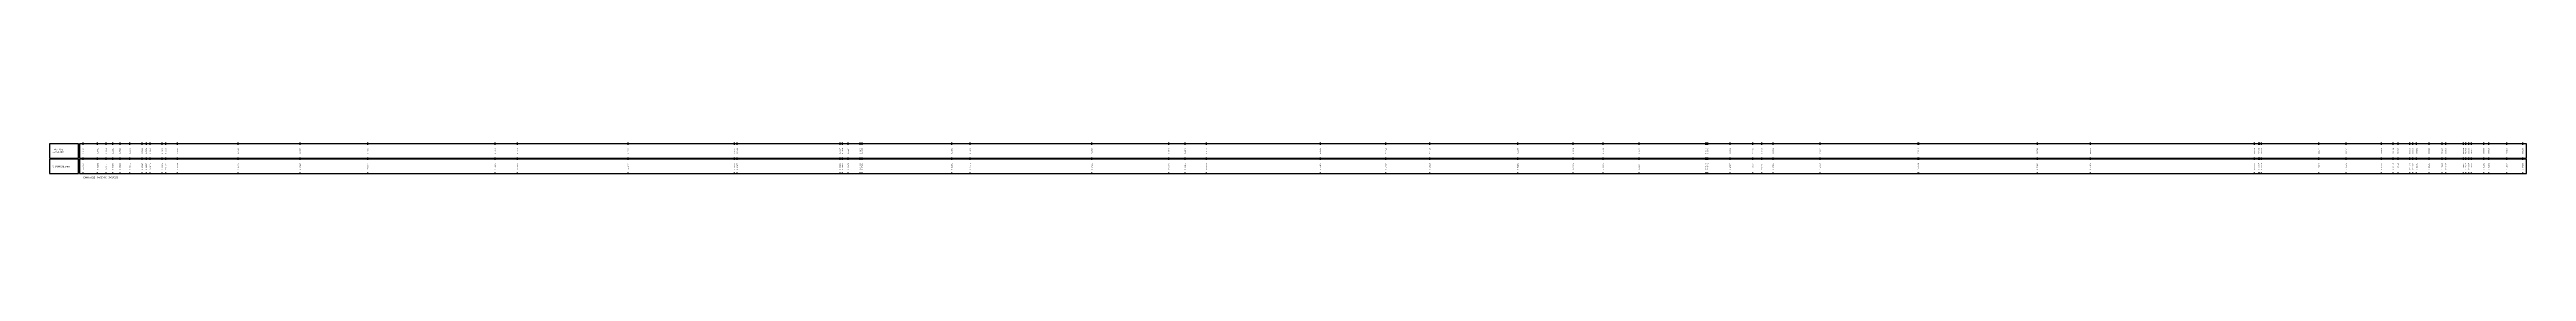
# Model space of a CAD drawing. Header units: millimetres. Extents: x 1478788 to 1486142, y 824439 to 831516.
# Drawn here: x 1482714 to 1486136, y 828320 to 828370 of the extents above; entities that cross this region are included whole.
import ezdxf
from ezdxf.enums import TextEntityAlignment as Align

# ---------------------------------------------------------------- set-up
doc = ezdxf.new("R2010")
doc.units = ezdxf.units.MM
doc.layers.add('TitleBox', color=7, linetype='Continuous')
doc.styles.get("Standard").update_dxf_attribs({"font": 'arial.ttf'})

msp = doc.modelspace()

# ---------------------------------------------------------------- linework, layer by layer
at = {"layer": 'TitleBox'}
for p, q in [((1482760.2, 828366.7), (1482760.2, 828369.7)), ((1482760.2, 828366.7), (1482760.2, 828369.7)), ((1482760.2, 828366.7), (1482760.2, 828369.7)), ((1482780.2, 828366.7), (1482780.2, 828369.7)), ((1482791.9, 828366.7), (1482791.9, 828369.7)), ((1482801, 828366.7), (1482801, 828369.7)), ((1482811.1, 828366.7), (1482811.1, 828369.7)), ((1482824.5, 828366.7), (1482824.5, 828369.7)), ((1482841.9, 828366.7), (1482841.9, 828369.7)), ((1482847.5, 828366.7), (1482847.5, 828369.7)), ((1482852.7, 828366.7), (1482852.7, 828369.7)), ((1482869.2, 828366.7), (1482869.2, 828369.7)), ((1482874.3, 828366.7), (1482874.3, 828369.7)), ((1482890.6, 828366.7), (1482890.6, 828369.7)), ((1482974.2, 828366.7), (1482974.2, 828369.7)), ((1482974.2, 828366.7), (1482974.2, 828369.7)), ((1482974.2, 828366.7), (1482974.2, 828369.7)), ((1482974.2, 828366.7), (1482974.2, 828369.7)), ((1482974.2, 828366.7), (1482974.2, 828369.7)), ((1482974.2, 828366.7), (1482974.2, 828369.7)), ((1482974.2, 828366.7), (1482974.2, 828369.7)), ((1482974.2, 828366.7), (1482974.2, 828369.7)), ((1482974.2, 828366.7), (1482974.2, 828369.7)), ((1483060.2, 828366.7), (1483060.2, 828369.7)), ((1483153.5, 828366.7), (1483153.5, 828369.7)), ((1483153.5, 828366.7), (1483153.5, 828369.7)), ((1483329.3, 828366.7), (1483329.3, 828369.7)), ((1483329.3, 828366.7), (1483329.3, 828369.7)), ((1483329.3, 828366.7), (1483329.3, 828369.7)), ((1483329.3, 828366.7), (1483329.3, 828369.7)), ((1483329.3, 828366.7), (1483329.3, 828369.7)), ((1483360.2, 828366.7), (1483360.2, 828369.7)), ((1483513.2, 828366.7), (1483513.2, 828369.7)), ((1483660.2, 828366.7), (1483660.2, 828369.7)), ((1483664, 828366.7), (1483664, 828369.7)), ((1483664, 828366.7), (1483664, 828369.7)), ((1483664, 828366.7), (1483664, 828369.7)), ((1483664, 828366.7), (1483664, 828369.7)), ((1483664, 828366.7), (1483664, 828369.7)), ((1483664, 828366.7), (1483664, 828369.7)), ((1483805.9, 828366.7), (1483805.9, 828369.7)), ((1483809.2, 828366.7), (1483809.2, 828369.7)), ((1483817, 828366.7), (1483817, 828369.7)), ((1483833.7, 828366.7), (1483833.7, 828369.7)), ((1483833.7, 828366.7), (1483833.7, 828369.7)), ((1483833.7, 828366.7), (1483833.7, 828369.7)), ((1483833.7, 828366.7), (1483833.7, 828369.7)), ((1483833.7, 828366.7), (1483833.7, 828369.7)), ((1483836.3, 828366.7), (1483836.3, 828369.7)), ((1483960.2, 828366.7), (1483960.2, 828369.7)), ((1483985.6, 828366.7), (1483985.6, 828369.7)), ((1483985.6, 828366.7), (1483985.6, 828369.7)), ((1483985.6, 828366.7), (1483985.6, 828369.7)), ((1483985.6, 828366.7), (1483985.6, 828369.7)), ((1483985.6, 828366.7), (1483985.6, 828369.7)), ((1483985.6, 828366.7), (1483985.6, 828369.7)), ((1484154, 828366.7), (1484154, 828369.7)), ((1484154, 828366.7), (1484154, 828369.7)), ((1484154, 828366.7), (1484154, 828369.7)), ((1484154, 828366.7), (1484154, 828369.7)), ((1484154, 828366.7), (1484154, 828369.7)), ((1484154, 828366.7), (1484154, 828369.7)), ((1484260.2, 828366.7), (1484260.2, 828369.7)), ((1484282.6, 828366.7), (1484282.6, 828369.7)), ((1484282.6, 828366.7), (1484282.6, 828369.7)), ((1484282.6, 828366.7), (1484282.6, 828369.7)), ((1484312.2, 828366.7), (1484312.2, 828369.7)), ((1484469.6, 828366.7), (1484469.6, 828369.7)), ((1484469.6, 828366.7), (1484469.6, 828369.7)), ((1484469.6, 828366.7), (1484469.6, 828369.7)), ((1484469.6, 828366.7), (1484469.6, 828369.7)), ((1484469.6, 828366.7), (1484469.6, 828369.7)), ((1484560.2, 828366.7), (1484560.2, 828369.7)), ((1484621, 828366.7), (1484621, 828369.7)), ((1484742.2, 828366.7), (1484742.2, 828369.7)), ((1484742.2, 828366.7), (1484742.2, 828369.7)), ((1484742.2, 828366.7), (1484742.2, 828369.7)), ((1484742.2, 828366.7), (1484742.2, 828369.7)), ((1484742.2, 828366.7), (1484742.2, 828369.7)), ((1484742.2, 828366.7), (1484742.2, 828369.7)), ((1484818.8, 828366.7), (1484818.8, 828369.7)), ((1484860.2, 828366.7), (1484860.2, 828369.7)), ((1484910, 828366.7), (1484910, 828369.7)), ((1484910, 828366.7), (1484910, 828369.7)), ((1485002.1, 828366.7), (1485002.1, 828369.7)), ((1485003.1, 828366.7), (1485003.1, 828369.7)), ((1485003.4, 828366.7), (1485003.4, 828369.7)), ((1485004.9, 828366.7), (1485004.9, 828369.7)), ((1485004.9, 828366.7), (1485004.9, 828369.7)), ((1485004.9, 828366.7), (1485004.9, 828369.7)), ((1485036, 828366.7), (1485036, 828369.7)), ((1485067.2, 828366.7), (1485067.2, 828369.7)), ((1485067.2, 828366.7), (1485067.2, 828369.7)), ((1485067.2, 828366.7), (1485067.2, 828369.7)), ((1485067.2, 828366.7), (1485067.2, 828369.7)), ((1485079.5, 828366.7), (1485079.5, 828369.7)), ((1485095.4, 828366.7), (1485095.4, 828369.7)), ((1485095.4, 828366.7), (1485095.4, 828369.7)), ((1485095.4, 828366.7), (1485095.4, 828369.7)), ((1485095.4, 828366.7), (1485095.4, 828369.7)), ((1485095.4, 828366.7), (1485095.4, 828369.7)), ((1485160.2, 828366.7), (1485160.2, 828369.7)), ((1485295.6, 828366.7), (1485295.6, 828369.7)), ((1485296.3, 828366.7), (1485296.3, 828369.7)), ((1485296.3, 828366.7), (1485296.3, 828369.7)), ((1485460.2, 828366.7), (1485460.2, 828369.7)), ((1485533.5, 828366.7), (1485533.5, 828369.7)), ((1485533.5, 828366.7), (1485533.5, 828369.7)), ((1485533.5, 828366.7), (1485533.5, 828369.7)), ((1485533.6, 828366.7), (1485533.6, 828369.7)), ((1485533.6, 828366.7), (1485533.6, 828369.7)), ((1485533.6, 828366.7), (1485533.6, 828369.7)), ((1485533.6, 828366.7), (1485533.6, 828369.7)), ((1485760.2, 828366.7), (1485760.2, 828369.7)), ((1485766.3, 828366.7), (1485766.3, 828369.7)), ((1485766.3, 828366.7), (1485766.3, 828369.7)), ((1485767.2, 828366.7), (1485767.2, 828369.7)), ((1485770, 828366.7), (1485770, 828369.7)), ((1485849, 828366.7), (1485849, 828369.7)), ((1485886.8, 828366.7), (1485886.8, 828369.7)), ((1485935.8, 828366.7), (1485935.8, 828369.7)), ((1485951.9, 828366.7), (1485951.9, 828369.7)), ((1485958.9, 828366.7), (1485958.9, 828369.7)), ((1485974.8, 828366.7), (1485974.8, 828369.7)), ((1485979, 828366.7), (1485979, 828369.7)), ((1485984.3, 828366.7), (1485984.3, 828369.7)), ((1486001.4, 828366.7), (1486001.4, 828369.7)), ((1486019.7, 828366.7), (1486019.7, 828369.7)), ((1486024.6, 828366.7), (1486024.6, 828369.7)), ((1486048.9, 828366.7), (1486048.9, 828369.7)), ((1486052.4, 828366.7), (1486052.4, 828369.7)), ((1486056.4, 828366.7), (1486056.4, 828369.7)), ((1486060.2, 828366.7), (1486060.2, 828369.7)), ((1486076.9, 828366.7), (1486076.9, 828369.7)), ((1486083.8, 828366.7), (1486083.8, 828369.7)), ((1486109, 828366.7), (1486109, 828369.7)), ((1486109.1, 828366.7), (1486109.1, 828369.7)), ((1486130.8, 828366.7), (1486130.8, 828369.7)), ((1486131, 828366.7), (1486131, 828369.7)), ((1486131, 828366.7), (1486131, 828369.7)), ((1482760.2, 828345.9), (1482760.2, 828348.9)), ((1482760.2, 828345.9), (1482760.2, 828348.9)), ((1482760.2, 828345.9), (1482760.2, 828348.9)), ((1482780.2, 828345.9), (1482780.2, 828348.9)), ((1482791.9, 828345.9), (1482791.9, 828348.9)), ((1482801, 828345.9), (1482801, 828348.9)), ((1482811.1, 828345.9), (1482811.1, 828348.9)), ((1482824.5, 828345.9), (1482824.5, 828348.9)), ((1482841.9, 828345.9), (1482841.9, 828348.9)), ((1482847.5, 828345.9), (1482847.5, 828348.9)), ((1482852.7, 828345.9), (1482852.7, 828348.9)), ((1482869.2, 828345.9), (1482869.2, 828348.9)), ((1482874.3, 828345.9), (1482874.3, 828348.9)), ((1482890.6, 828345.9), (1482890.6, 828348.9)), ((1482974.2, 828345.9), (1482974.2, 828348.9)), ((1482974.2, 828345.9), (1482974.2, 828348.9)), ((1482974.2, 828345.9), (1482974.2, 828348.9)), ((1482974.2, 828345.9), (1482974.2, 828348.9)), ((1482974.2, 828345.9), (1482974.2, 828348.9)), ((1482974.2, 828345.9), (1482974.2, 828348.9)), ((1482974.2, 828345.9), (1482974.2, 828348.9)), ((1482974.2, 828345.9), (1482974.2, 828348.9)), ((1482974.2, 828345.9), (1482974.2, 828348.9)), ((1483060.2, 828345.9), (1483060.2, 828348.9)), ((1483153.5, 828345.9), (1483153.5, 828348.9)), ((1483153.5, 828345.9), (1483153.5, 828348.9)), ((1483329.3, 828345.9), (1483329.3, 828348.9)), ((1483329.3, 828345.9), (1483329.3, 828348.9)), ((1483329.3, 828345.9), (1483329.3, 828348.9)), ((1483329.3, 828345.9), (1483329.3, 828348.9)), ((1483329.3, 828345.9), (1483329.3, 828348.9)), ((1483360.2, 828345.9), (1483360.2, 828348.9)), ((1483513.2, 828345.9), (1483513.2, 828348.9)), ((1483660.2, 828345.9), (1483660.2, 828348.9)), ((1483664, 828345.9), (1483664, 828348.9)), ((1483664, 828345.9), (1483664, 828348.9)), ((1483664, 828345.9), (1483664, 828348.9)), ((1483664, 828345.9), (1483664, 828348.9)), ((1483664, 828345.9), (1483664, 828348.9)), ((1483664, 828345.9), (1483664, 828348.9)), ((1483805.9, 828345.9), (1483805.9, 828348.9)), ((1483809.2, 828345.9), (1483809.2, 828348.9)), ((1483817, 828345.9), (1483817, 828348.9)), ((1483833.7, 828345.9), (1483833.7, 828348.9)), ((1483833.7, 828345.9), (1483833.7, 828348.9)), ((1483833.7, 828345.9), (1483833.7, 828348.9)), ((1483833.7, 828345.9), (1483833.7, 828348.9)), ((1483833.7, 828345.9), (1483833.7, 828348.9)), ((1483836.3, 828345.9), (1483836.3, 828348.9)), ((1483960.2, 828345.9), (1483960.2, 828348.9)), ((1483985.6, 828345.9), (1483985.6, 828348.9)), ((1483985.6, 828345.9), (1483985.6, 828348.9)), ((1483985.6, 828345.9), (1483985.6, 828348.9)), ((1483985.6, 828345.9), (1483985.6, 828348.9)), ((1483985.6, 828345.9), (1483985.6, 828348.9)), ((1483985.6, 828345.9), (1483985.6, 828348.9)), ((1484154, 828345.9), (1484154, 828348.9)), ((1484154, 828345.9), (1484154, 828348.9)), ((1484154, 828345.9), (1484154, 828348.9)), ((1484154, 828345.9), (1484154, 828348.9)), ((1484154, 828345.9), (1484154, 828348.9)), ((1484154, 828345.9), (1484154, 828348.9)), ((1484260.2, 828345.9), (1484260.2, 828348.9)), ((1484282.6, 828345.9), (1484282.6, 828348.9)), ((1484282.6, 828345.9), (1484282.6, 828348.9)), ((1484282.6, 828345.9), (1484282.6, 828348.9)), ((1484312.2, 828345.9), (1484312.2, 828348.9)), ((1484469.6, 828345.9), (1484469.6, 828348.9)), ((1484469.6, 828345.9), (1484469.6, 828348.9)), ((1484469.6, 828345.9), (1484469.6, 828348.9)), ((1484469.6, 828345.9), (1484469.6, 828348.9)), ((1484469.6, 828345.9), (1484469.6, 828348.9)), ((1484560.2, 828345.9), (1484560.2, 828348.9)), ((1484621, 828345.9), (1484621, 828348.9)), ((1484742.2, 828345.9), (1484742.2, 828348.9)), ((1484742.2, 828345.9), (1484742.2, 828348.9)), ((1484742.2, 828345.9), (1484742.2, 828348.9)), ((1484742.2, 828345.9), (1484742.2, 828348.9)), ((1484742.2, 828345.9), (1484742.2, 828348.9)), ((1484742.2, 828345.9), (1484742.2, 828348.9)), ((1484818.8, 828345.9), (1484818.8, 828348.9)), ((1484860.2, 828345.9), (1484860.2, 828348.9)), ((1484910, 828345.9), (1484910, 828348.9)), ((1484910, 828345.9), (1484910, 828348.9)), ((1485002.1, 828345.9), (1485002.1, 828348.9)), ((1485003.1, 828345.9), (1485003.1, 828348.9)), ((1485003.4, 828345.9), (1485003.4, 828348.9)), ((1485004.9, 828345.9), (1485004.9, 828348.9)), ((1485004.9, 828345.9), (1485004.9, 828348.9)), ((1485004.9, 828345.9), (1485004.9, 828348.9)), ((1485036, 828345.9), (1485036, 828348.9)), ((1485067.2, 828345.9), (1485067.2, 828348.9)), ((1485067.2, 828345.9), (1485067.2, 828348.9)), ((1485067.2, 828345.9), (1485067.2, 828348.9)), ((1485067.2, 828345.9), (1485067.2, 828348.9)), ((1485079.5, 828345.9), (1485079.5, 828348.9)), ((1485095.4, 828345.9), (1485095.4, 828348.9)), ((1485095.4, 828345.9), (1485095.4, 828348.9)), ((1485095.4, 828345.9), (1485095.4, 828348.9)), ((1485095.4, 828345.9), (1485095.4, 828348.9)), ((1485095.4, 828345.9), (1485095.4, 828348.9)), ((1485160.2, 828345.9), (1485160.2, 828348.9)), ((1485295.6, 828345.9), (1485295.6, 828348.9)), ((1485296.3, 828345.9), (1485296.3, 828348.9)), ((1485296.3, 828345.9), (1485296.3, 828348.9)), ((1485460.2, 828345.9), (1485460.2, 828348.9)), ((1485533.5, 828345.9), (1485533.5, 828348.9)), ((1485533.5, 828345.9), (1485533.5, 828348.9)), ((1485533.5, 828345.9), (1485533.5, 828348.9)), ((1485533.6, 828345.9), (1485533.6, 828348.9)), ((1485533.6, 828345.9), (1485533.6, 828348.9)), ((1485533.6, 828345.9), (1485533.6, 828348.9)), ((1485533.6, 828345.9), (1485533.6, 828348.9)), ((1485760.2, 828345.9), (1485760.2, 828348.9)), ((1485766.3, 828345.9), (1485766.3, 828348.9)), ((1485766.3, 828345.9), (1485766.3, 828348.9)), ((1485767.2, 828345.9), (1485767.2, 828348.9)), ((1485770, 828345.9), (1485770, 828348.9)), ((1485849, 828345.9), (1485849, 828348.9)), ((1485886.8, 828345.9), (1485886.8, 828348.9)), ((1485935.8, 828345.9), (1485935.8, 828348.9)), ((1485951.9, 828345.9), (1485951.9, 828348.9)), ((1485958.9, 828345.9), (1485958.9, 828348.9)), ((1485974.8, 828345.9), (1485974.8, 828348.9)), ((1485979, 828345.9), (1485979, 828348.9)), ((1485984.3, 828345.9), (1485984.3, 828348.9)), ((1486001.4, 828345.9), (1486001.4, 828348.9)), ((1486019.7, 828345.9), (1486019.7, 828348.9)), ((1486024.6, 828345.9), (1486024.6, 828348.9)), ((1486048.9, 828345.9), (1486048.9, 828348.9)), ((1486052.4, 828345.9), (1486052.4, 828348.9)), ((1486056.4, 828345.9), (1486056.4, 828348.9)), ((1486060.2, 828345.9), (1486060.2, 828348.9)), ((1486076.9, 828345.9), (1486076.9, 828348.9)), ((1486083.8, 828345.9), (1486083.8, 828348.9)), ((1486109, 828345.9), (1486109, 828348.9)), ((1486109.1, 828345.9), (1486109.1, 828348.9)), ((1486130.8, 828345.9), (1486130.8, 828348.9)), ((1486131, 828345.9), (1486131, 828348.9)), ((1486131, 828345.9), (1486131, 828348.9)), ((1482760.2, 828326.7), (1482760.2, 828328.2)), ((1482760.2, 828326.7), (1482760.2, 828328.2)), ((1482760.2, 828326.7), (1482760.2, 828328.2)), ((1482780.2, 828326.7), (1482780.2, 828328.2)), ((1482791.9, 828326.7), (1482791.9, 828328.2)), ((1482801, 828326.7), (1482801, 828328.2)), ((1482811.1, 828326.7), (1482811.1, 828328.2)), ((1482824.5, 828326.7), (1482824.5, 828328.2)), ((1482841.9, 828326.7), (1482841.9, 828328.2)), ((1482847.5, 828326.7), (1482847.5, 828328.2)), ((1482852.7, 828326.7), (1482852.7, 828328.2)), ((1482869.2, 828326.7), (1482869.2, 828328.2)), ((1482874.3, 828326.7), (1482874.3, 828328.2)), ((1482890.6, 828326.7), (1482890.6, 828328.2)), ((1482974.2, 828326.7), (1482974.2, 828328.2)), ((1482974.2, 828326.7), (1482974.2, 828328.2)), ((1482974.2, 828326.7), (1482974.2, 828328.2)), ((1482974.2, 828326.7), (1482974.2, 828328.2)), ((1482974.2, 828326.7), (1482974.2, 828328.2)), ((1482974.2, 828326.7), (1482974.2, 828328.2)), ((1482974.2, 828326.7), (1482974.2, 828328.2)), ((1482974.2, 828326.7), (1482974.2, 828328.2)), ((1482974.2, 828326.7), (1482974.2, 828328.2)), ((1483060.2, 828326.7), (1483060.2, 828328.2)), ((1483153.5, 828326.7), (1483153.5, 828328.2)), ((1483153.5, 828326.7), (1483153.5, 828328.2)), ((1483329.3, 828326.7), (1483329.3, 828328.2)), ((1483329.3, 828326.7), (1483329.3, 828328.2)), ((1483329.3, 828326.7), (1483329.3, 828328.2)), ((1483329.3, 828326.7), (1483329.3, 828328.2)), ((1483329.3, 828326.7), (1483329.3, 828328.2)), ((1483360.2, 828326.7), (1483360.2, 828328.2)), ((1483513.2, 828326.7), (1483513.2, 828328.2)), ((1483660.2, 828326.7), (1483660.2, 828328.2)), ((1483664, 828326.7), (1483664, 828328.2)), ((1483664, 828326.7), (1483664, 828328.2)), ((1483664, 828326.7), (1483664, 828328.2)), ((1483664, 828326.7), (1483664, 828328.2)), ((1483664, 828326.7), (1483664, 828328.2)), ((1483664, 828326.7), (1483664, 828328.2)), ((1483805.9, 828326.7), (1483805.9, 828328.2)), ((1483809.2, 828326.7), (1483809.2, 828328.2)), ((1483817, 828326.7), (1483817, 828328.2)), ((1483833.7, 828326.7), (1483833.7, 828328.2)), ((1483833.7, 828326.7), (1483833.7, 828328.2)), ((1483833.7, 828326.7), (1483833.7, 828328.2)), ((1483833.7, 828326.7), (1483833.7, 828328.2)), ((1483833.7, 828326.7), (1483833.7, 828328.2)), ((1483836.3, 828326.7), (1483836.3, 828328.2)), ((1483960.2, 828326.7), (1483960.2, 828328.2)), ((1483985.6, 828326.7), (1483985.6, 828328.2)), ((1483985.6, 828326.7), (1483985.6, 828328.2)), ((1483985.6, 828326.7), (1483985.6, 828328.2)), ((1483985.6, 828326.7), (1483985.6, 828328.2)), ((1483985.6, 828326.7), (1483985.6, 828328.2)), ((1483985.6, 828326.7), (1483985.6, 828328.2)), ((1484154, 828326.7), (1484154, 828328.2)), ((1484154, 828326.7), (1484154, 828328.2)), ((1484154, 828326.7), (1484154, 828328.2)), ((1484154, 828326.7), (1484154, 828328.2)), ((1484154, 828326.7), (1484154, 828328.2)), ((1484154, 828326.7), (1484154, 828328.2)), ((1484260.2, 828326.7), (1484260.2, 828328.2)), ((1484282.6, 828326.7), (1484282.6, 828328.2)), ((1484282.6, 828326.7), (1484282.6, 828328.2)), ((1484282.6, 828326.7), (1484282.6, 828328.2)), ((1484312.2, 828326.7), (1484312.2, 828328.2)), ((1484469.6, 828326.7), (1484469.6, 828328.2)), ((1484469.6, 828326.7), (1484469.6, 828328.2)), ((1484469.6, 828326.7), (1484469.6, 828328.2)), ((1484469.6, 828326.7), (1484469.6, 828328.2)), ((1484469.6, 828326.7), (1484469.6, 828328.2)), ((1484560.2, 828326.7), (1484560.2, 828328.2)), ((1484621, 828326.7), (1484621, 828328.2)), ((1484742.2, 828326.7), (1484742.2, 828328.2)), ((1484742.2, 828326.7), (1484742.2, 828328.2)), ((1484742.2, 828326.7), (1484742.2, 828328.2)), ((1484742.2, 828326.7), (1484742.2, 828328.2)), ((1484742.2, 828326.7), (1484742.2, 828328.2)), ((1484742.2, 828326.7), (1484742.2, 828328.2)), ((1484818.8, 828326.7), (1484818.8, 828328.2)), ((1484860.2, 828326.7), (1484860.2, 828328.2)), ((1484910, 828326.7), (1484910, 828328.2)), ((1484910, 828326.7), (1484910, 828328.2)), ((1485002.1, 828326.7), (1485002.1, 828328.2)), ((1485003.1, 828326.7), (1485003.1, 828328.2)), ((1485003.4, 828326.7), (1485003.4, 828328.2)), ((1485004.9, 828326.7), (1485004.9, 828328.2)), ((1485004.9, 828326.7), (1485004.9, 828328.2)), ((1485004.9, 828326.7), (1485004.9, 828328.2)), ((1485036, 828326.7), (1485036, 828328.2)), ((1485067.2, 828326.7), (1485067.2, 828328.2)), ((1485067.2, 828326.7), (1485067.2, 828328.2)), ((1485067.2, 828326.7), (1485067.2, 828328.2)), ((1485067.2, 828326.7), (1485067.2, 828328.2)), ((1485079.5, 828326.7), (1485079.5, 828328.2)), ((1485095.4, 828326.7), (1485095.4, 828328.2)), ((1485095.4, 828326.7), (1485095.4, 828328.2)), ((1485095.4, 828326.7), (1485095.4, 828328.2)), ((1485095.4, 828326.7), (1485095.4, 828328.2)), ((1485095.4, 828326.7), (1485095.4, 828328.2)), ((1485160.2, 828326.7), (1485160.2, 828328.2)), ((1485295.6, 828326.7), (1485295.6, 828328.2)), ((1485296.3, 828326.7), (1485296.3, 828328.2)), ((1485296.3, 828326.7), (1485296.3, 828328.2)), ((1485460.2, 828326.7), (1485460.2, 828328.2)), ((1485533.5, 828326.7), (1485533.5, 828328.2)), ((1485533.5, 828326.7), (1485533.5, 828328.2)), ((1485533.5, 828326.7), (1485533.5, 828328.2)), ((1485533.6, 828326.7), (1485533.6, 828328.2)), ((1485533.6, 828326.7), (1485533.6, 828328.2)), ((1485533.6, 828326.7), (1485533.6, 828328.2)), ((1485533.6, 828326.7), (1485533.6, 828328.2)), ((1485760.2, 828326.7), (1485760.2, 828328.2)), ((1485766.3, 828326.7), (1485766.3, 828328.2)), ((1485766.3, 828326.7), (1485766.3, 828328.2)), ((1485767.2, 828326.7), (1485767.2, 828328.2)), ((1485770, 828326.7), (1485770, 828328.2)), ((1485849, 828326.7), (1485849, 828328.2)), ((1485886.8, 828326.7), (1485886.8, 828328.2)), ((1485935.8, 828326.7), (1485935.8, 828328.2)), ((1485951.9, 828326.7), (1485951.9, 828328.2)), ((1485958.9, 828326.7), (1485958.9, 828328.2)), ((1485974.8, 828326.7), (1485974.8, 828328.2)), ((1485979, 828326.7), (1485979, 828328.2)), ((1485984.3, 828326.7), (1485984.3, 828328.2)), ((1486001.4, 828326.7), (1486001.4, 828328.2)), ((1486019.7, 828326.7), (1486019.7, 828328.2)), ((1486024.6, 828326.7), (1486024.6, 828328.2)), ((1486048.9, 828326.7), (1486048.9, 828328.2)), ((1486052.4, 828326.7), (1486052.4, 828328.2)), ((1486056.4, 828326.7), (1486056.4, 828328.2)), ((1486060.2, 828326.7), (1486060.2, 828328.2)), ((1486076.9, 828326.7), (1486076.9, 828328.2)), ((1486083.8, 828326.7), (1486083.8, 828328.2)), ((1486109, 828326.7), (1486109, 828328.2)), ((1486109.1, 828326.7), (1486109.1, 828328.2)), ((1486130.8, 828326.7), (1486130.8, 828328.2)), ((1486131, 828326.7), (1486131, 828328.2)), ((1486131, 828326.7), (1486131, 828328.2))]:
    msp.add_line(p, q, dxfattribs=at)
for points in [[(1482713.7, 828368.2), (1482713.7, 828348.2), (1482753.7, 828348.2), (1482753.7, 828368.2)], [(1482713.7, 828346.7), (1482713.7, 828326.7), (1482753.7, 828326.7), (1482753.7, 828346.7)], [(1482755.2, 828368.2), (1482755.2, 828348.2), (1486136, 828348.2), (1486136, 828368.2)], [(1482755.2, 828346.7), (1482755.2, 828326.7), (1486136, 828326.7), (1486136, 828346.7)]]:
    msp.add_lwpolyline(points, close=True, dxfattribs=at)

# ---------------------------------------------------------------- texts
for s, p in [('CHAINAGE (km)', (1482717.7, 828336.7)), ('EXISTING', (1482717.7, 828360.4)), ('LEVEL (m)', (1482717.7, 828357.1))]:
    msp.add_text(s, height=2.25, dxfattribs=at).set_placement(p, align=Align.MIDDLE_LEFT)
for s, p in [('915.760', (1482760.2, 828358.2)), ('0+000.00', (1482760.2, 828336.7)), ('915.701', (1482780.2, 828358.2)), ('0+020.03', (1482780.2, 828336.7)), ('915.654', (1482791.9, 828358.2)), ('0+031.71', (1482791.9, 828336.7)), ('915.623', (1482801, 828358.2)), ('0+040.84', (1482801, 828336.7)), ('915.596', (1482811.1, 828358.2)), ('0+050.84', (1482811.1, 828336.7)), ('915.560', (1482824.5, 828358.2)), ('0+064.32', (1482824.5, 828336.7)), ('915.486', (1482841.9, 828358.2)), ('0+081.67', (1482841.9, 828336.7)), ('915.459', (1482847.5, 828358.2)), ('0+087.27', (1482847.5, 828336.7)), ('915.452', (1482852.7, 828358.2)), ('0+092.46', (1482852.7, 828336.7)), ('915.400', (1482869.2, 828358.2)), ('0+108.99', (1482869.2, 828336.7)), ('915.378', (1482874.3, 828358.2)), ('0+114.07', (1482874.3, 828336.7)), ('915.330', (1482890.6, 828358.2)), ('0+130.36', (1482890.6, 828336.7)), ('915.020', (1482974.2, 828358.2)), ('0+214.02', (1482974.2, 828336.7)), ('914.857', (1483060.2, 828358.2)), ('0+300.00', (1483060.2, 828336.7)), ('914.680', (1483153.5, 828358.2)), ('0+393.27', (1483153.5, 828336.7)), ('914.560', (1483329.3, 828358.2)), ('0+569.05', (1483329.3, 828336.7)), ('914.528', (1483360.2, 828358.2)), ('0+600.00', (1483360.2, 828336.7)), ('914.370', (1483513.2, 828358.2)), ('0+752.97', (1483513.2, 828336.7)), ('914.107', (1483660.2, 828358.2)), ('0+900.00', (1483660.2, 828336.7)), ('914.100', (1483664, 828358.2)), ('0+903.76', (1483664, 828336.7)), ('913.917', (1483805.9, 828358.2)), ('1+045.69', (1483805.9, 828336.7)), ('913.809', (1483809.2, 828358.2)), ('1+048.95', (1483809.2, 828336.7)), ('913.927', (1483817, 828358.2)), ('1+056.83', (1483817, 828336.7)), ('913.940', (1483833.7, 828358.2)), ('1+073.53', (1483833.7, 828336.7)), ('913.906', (1483836.3, 828358.2)), ('1+076.11', (1483836.3, 828336.7)), ('913.503', (1483960.2, 828358.2)), ('1+200.00', (1483960.2, 828336.7)), ('913.420', (1483985.6, 828358.2)), ('1+225.38', (1483985.6, 828336.7)), ('912.890', (1484154, 828358.2)), ('1+393.81', (1484154, 828336.7)), ('912.849', (1484260.2, 828358.2)), ('1+500.00', (1484260.2, 828336.7)), ('912.840', (1484282.6, 828358.2)), ('1+522.41', (1484282.6, 828336.7)), ('912.770', (1484312.2, 828358.2)), ('1+552.04', (1484312.2, 828336.7)), ('912.400', (1484469.6, 828358.2)), ('1+709.35', (1484469.6, 828336.7)), ('912.244', (1484560.2, 828358.2)), ('1+800.00', (1484560.2, 828336.7)), ('912.138', (1484621, 828358.2)), ('1+860.82', (1484621, 828336.7)), ('912.280', (1484742.2, 828358.2)), ('1+982.00', (1484742.2, 828336.7)), ('912.289', (1484818.8, 828358.2)), ('2+058.56', (1484818.8, 828336.7)), ('912.294', (1484860.2, 828358.2)), ('2+100.00', (1484860.2, 828336.7)), ('912.300', (1484910, 828358.2)), ('2+149.81', (1484910, 828336.7)), ('912.310', (1485002.1, 828358.2)), ('2+241.94', (1485002.1, 828336.7)), ('912.290', (1485004.9, 828358.2)), ('2+244.66', (1485004.9, 828336.7)), ('912.210', (1485036, 828358.2)), ('2+275.76', (1485036, 828336.7)), ('912.130', (1485067.2, 828358.2)), ('2+307.01', (1485067.2, 828336.7)), ('912.165', (1485079.5, 828358.2)), ('2+319.31', (1485079.5, 828336.7)), ('912.210', (1485095.4, 828358.2)), ('2+335.21', (1485095.4, 828336.7)), ('911.661', (1485160.2, 828358.2)), ('2+400.00', (1485160.2, 828336.7)), ('910.515', (1485295.6, 828358.2)), ('2+535.34', (1485295.6, 828336.7)), ('909.794', (1485460.2, 828358.2)), ('2+700.00', (1485460.2, 828336.7)), ('909.470', (1485533.5, 828358.2)), ('2+773.34', (1485533.5, 828336.7)), ('909.094', (1485760.2, 828358.2)), ('3+000.00', (1485760.2, 828336.7)), ('909.084', (1485766.3, 828358.2)), ('3+006.06', (1485766.3, 828336.7)), ('909.095', (1485770, 828358.2)), ('3+009.76', (1485770, 828336.7)), ('909.057', (1485849, 828358.2)), ('3+088.74', (1485849, 828336.7)), ('908.777', (1485886.8, 828358.2)), ('3+126.63', (1485886.8, 828336.7)), ('908.806', (1485935.8, 828358.2)), ('3+175.55', (1485935.8, 828336.7)), ('908.704', (1485951.9, 828358.2)), ('3+191.66', (1485951.9, 828336.7)), ('908.707', (1485958.9, 828358.2)), ('3+198.68', (1485958.9, 828336.7)), ('908.632', (1485974.8, 828358.2)), ('3+214.63', (1485974.8, 828336.7)), ('908.655', (1485979, 828358.2)), ('3+218.83', (1485979, 828336.7)), ('908.582', (1485984.3, 828358.2)), ('3+224.11', (1485984.3, 828336.7)), ('908.499', (1486001.4, 828358.2)), ('3+241.16', (1486001.4, 828336.7)), ('908.460', (1486019.7, 828358.2)), ('3+259.52', (1486019.7, 828336.7)), ('908.466', (1486024.6, 828358.2)), ('3+264.38', (1486024.6, 828336.7)), ('908.399', (1486048.9, 828358.2)), ('3+288.67', (1486048.9, 828336.7)), ('908.376', (1486052.4, 828358.2)), ('3+292.23', (1486052.4, 828336.7)), ('908.383', (1486056.4, 828358.2)), ('3+296.16', (1486056.4, 828336.7)), ('908.387', (1486060.2, 828358.2)), ('3+300.00', (1486060.2, 828336.7)), ('908.406', (1486076.9, 828358.2)), ('3+316.66', (1486076.9, 828336.7)), ('908.410', (1486083.8, 828358.2)), ('3+323.56', (1486083.8, 828336.7)), ('908.400', (1486109, 828358.2)), ('3+348.80', (1486109, 828336.7)), ('908.370', (1486130.8, 828358.2)), ('3+370.64', (1486130.8, 828336.7))]:
    msp.add_text(s, height=1.5, rotation=90, dxfattribs=at).set_placement(p, align=Align.MIDDLE_CENTER)
msp.add_text('CHAINAGE : 0+000.00 - 3+370.80', height=2.25, dxfattribs=at).set_placement((1482760.2, 828320.2))

doc.saveas('drawing.dxf')
